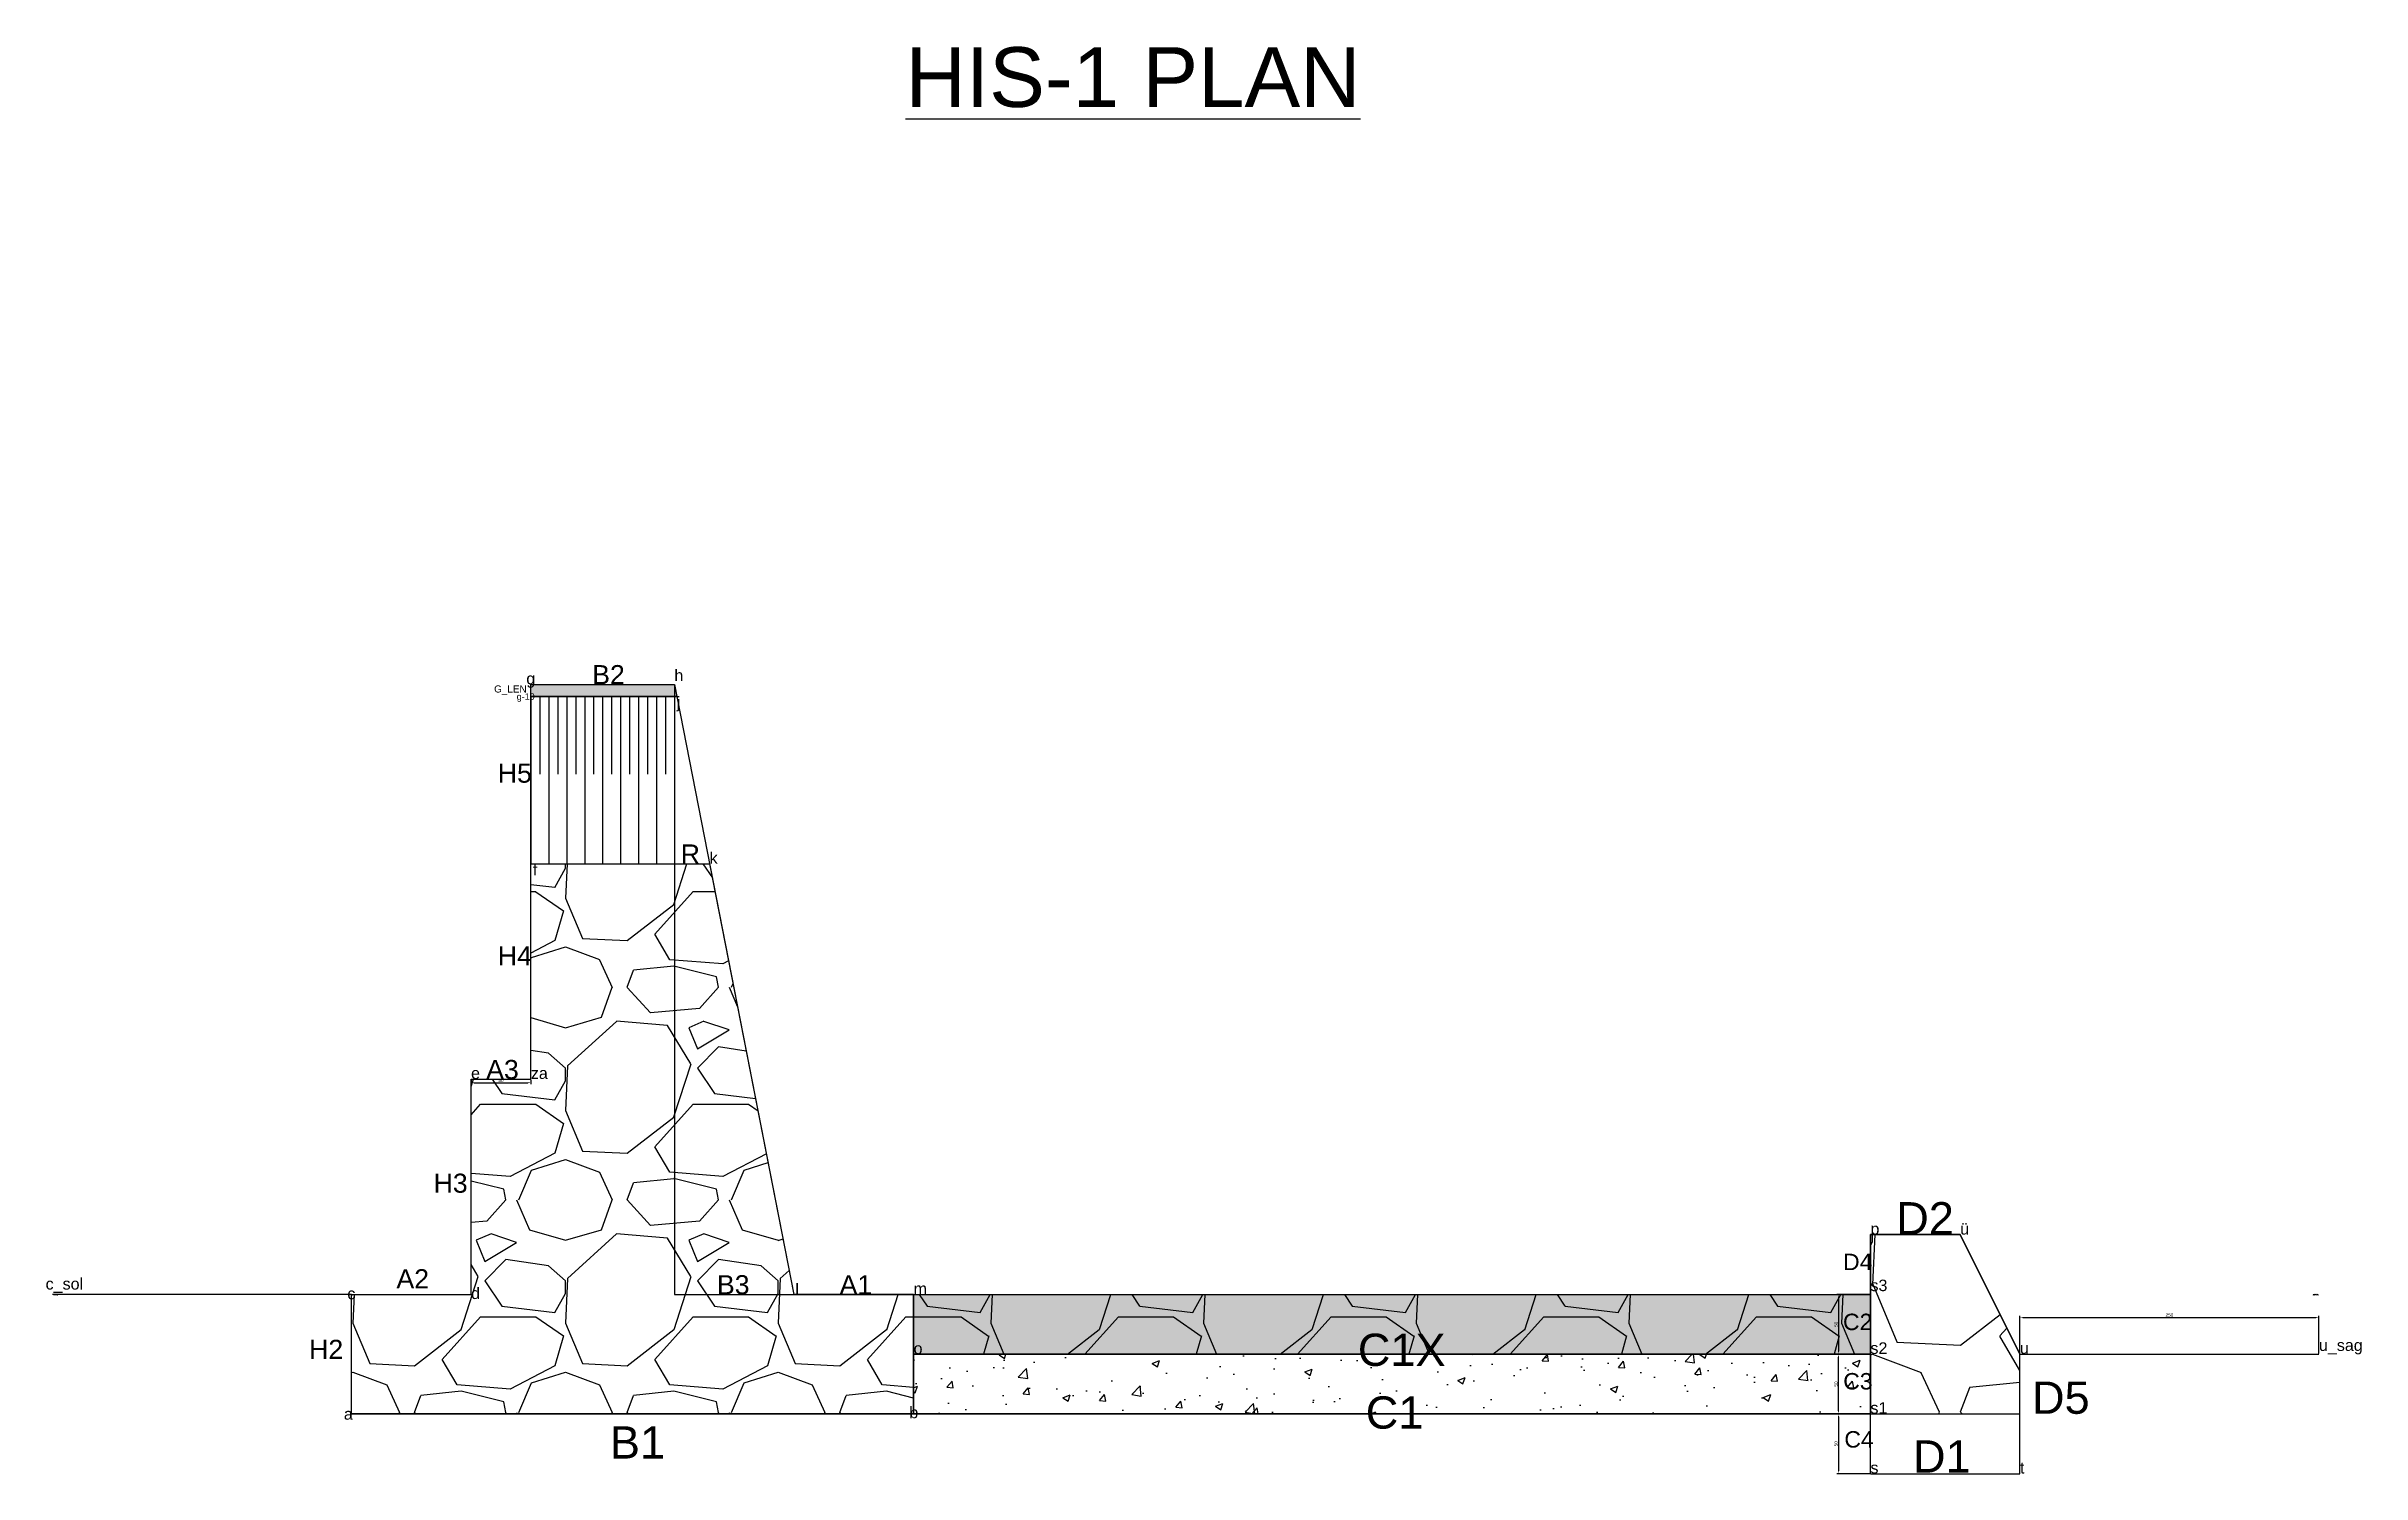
# Model space of a CAD drawing. Header units: millimetres. Extents: x -11403 to 100, y 0 to 6664.
# Drawn here: x -11403 to -9468, y 2442 to 3635 of the extents above; entities that cross this region are included whole.
import ezdxf

# ---------------------------------------------------------------- set-up
doc = ezdxf.new("R2010")
doc.units = ezdxf.units.MM
doc.styles.get("Standard").update_dxf_attribs({"font": 'arial.ttf'})
doc.dimstyles.new('ISO-25', dxfattribs={"dimtxt": 2.7855, "dimasz": 2.5, "dimexe": 1.2535, "dimexo": 0.625, "dimtad": 1, "dimtxsty": 'Standard', "dimcen": 2.5, "dimadec": 0, "dimazin": 0, "dimtfac": 1, "dimtmove": 0, "dimatfit": 3, "dimfxl": 1, "dimarcsym": 0})
pattern_1 = [(228.0128, (-10965.434, 2745.602), (-2032, -2286), [34.172, -3383.048]), (184.9697, (-10988.294, 2720.202), (3048, 254.00001), [58.6405, -5805.405]), (132.5104, (-11046.714, 2715.122), (2540, -2794), [41.348, -4093.472]), (267.2737, (-11145.774, 2651.622), (254, 5080), [53.4, -5286.644]), (292.8337, (-11148.314, 2598.282), (-1270, 3048), [52.363, -5183.981]), (357.2737, (-11127.994, 2550.022), (-5080, 254), [53.4, -5286.644]), (37.69424, (-11074.654, 2547.482), (-3302, -2540), [70.619, -6991.3115]), (72.2553, (-11018.774, 2590.662), (1778, 5588), [66.672, -6600.526]), (121.4296, (-10998.454, 2654.162), (-2032, 3302), [53.581, -5304.555]), (175.2364, (-11026.394, 2699.882), (2794, -254), [61.171, -2997.394]), (222.39744, (-11087.354, 2704.962), (-3048, -2794), [79.108, -7831.677]), (138.814, (-10894.314, 2649.082), (-1778, 1524), [27, -2673.057]), (171.4692, (-10914.634, 2666.862), (3302, -508), [51.368, -5085.464]), (225, (-10965.43, 2674.48), (-4e-14, -254), [35.92, -323.29]), (203.1986, (-10983.214, 2704.962), (1270, 508), [19.344, -1915.062]), (291.8014, (-11000.994, 2697.34), (-254, 762), [27.357, -1340.475]), (30.9638, (-10990.834, 2671.942), (762, 508), [44.432, -1436.63]), (161.565, (-10952.73, 2694.8), (508, -254), [32.13, -771.09]), (16.3895, (-11148.314, 2697.342), (2540, 762), [45.009, -4455.883]), (70.3462, (-11105.134, 2710.042), (-1016, -2794), [37.76, -3738.222]), (293.1986, (-10952.734, 2745.602), (-508, 1270), [38.688, -1895.718]), (343.6105, (-10937.494, 2710.042), (-2540, 762), [45.009, -4455.883]), (339.444, (-11148.314, 2539.862), (-1270, 508), [43.404, -2126.773]), (294.7751, (-11107.674, 2524.622), (-1270, 2794), [36.367, -3600.359]), (66.8014, (-10950.194, 2491.602), (508, 1270), [38.688, -1895.718]), (17.354, (-10934.954, 2527.162), (-3302, -1016), [42.578, -4215.238]), (69.444, (-11074.654, 2491.602), (-508, -1270), [21.702, -2148.475]), (101.31, (-10965.434, 2491.6), (-254, 1016), [12.951, -1282.2]), (165.964, (-10967.974, 2504.3), (762, -254), [52.363, -994.905]), (186.009, (-11018.774, 2517.002), (2540, 254), [48.527, -4804.136]), (303.69, (-10990.834, 2649.08), (-254, 508), [36.632, -879.178]), (353.1572, (-10970.514, 2618.602), (4318, -508), [63.956, -6331.601]), (60.9454, (-10907.014, 2610.982), (-1016, -1778), [26.15, -2588.94]), (90, (-10894.31, 2633.84), (-254, 254), [15.24, -238.76]), (120.2564, (-11023.854, 2524.622), (1016, -1778), [35.287, -3493.394]), (48.0128, (-11041.634, 2555.102), (2032, 2286), [68.344, -3348.876]), (0, (-10995.91, 2605.9), (254, 254), [66.04, -187.96]), (325.3048, (-10929.874, 2605.902), (2540, -1778), [40.161, -3975.932]), (254.0546, (-10896.854, 2583.042), (-254, -1016), [36.983, -1812.165]), (207.646, (-10907.014, 2547.482), (-4826, -2540), [60.2145, -5961.246]), (175.4261, (-10960.354, 2519.542), (-3302, 254), [63.703, -6306.585])]
pattern_2 = [(228.0128, (-11020.298, 2669.402), (-1422.4, -1600.2), [23.9205, -2368.134]), (184.96974, (-11036.3, 2651.622), (2133.6, 177.80001), [41.0483, -4063.7834]), (132.5104, (-11077.194, 2648.066), (1778, -1955.8), [28.944, -2865.4306]), (267.2737, (-11146.536, 2603.616), (177.8, 3556), [37.3803, -3700.6506]), (292.83365, (-11148.314, 2566.278), (-889, 2133.6), [36.6544, -3628.7865]), (357.2737, (-11134.09, 2532.496), (-3556, 177.8), [37.3803, -3700.6506]), (37.69424, (-11096.752, 2530.7183), (-2311.4, -1778), [49.4336, -4893.918]), (72.2553, (-11057.636, 2560.944), (1244.6, 3911.6), [46.6704, -4620.368]), (121.4296, (-11043.412, 2605.394), (-1422.4, 2311.4), [37.507, -3713.188]), (175.2364, (-11062.97, 2637.398), (1955.8, -177.8), [42.82, -2098.176]), (222.39744, (-11105.642, 2640.9543), (-2133.6, -1955.8), [55.3755, -5482.174]), (138.814, (-10970.514, 2601.838), (-1244.6, 1066.8), [18.9, -1871.14]), (171.4692, (-10984.738, 2614.284), (2311.4, -355.6), [35.958, -3559.825]), (225, (-11020.3, 2619.62), (-2e-14, -177.8), [25.145, -226.303]), (203.1986, (-11032.744, 2640.954), (889, 355.6), [13.541, -1340.544]), (291.8014, (-11045.19, 2635.62), (-177.8, 533.4), [19.15, -938.333]), (30.9638, (-11038.078, 2617.84), (533.4, 355.6), [31.102, -1005.641]), (161.565, (-11011.41, 2633.84), (355.6, -177.8), [22.49, -539.763]), (16.3895, (-11148.314, 2635.62), (1778, 533.4), [31.506, -3119.118]), (70.3462, (-11118.088, 2644.51), (-711.2, -1955.8), [26.432, -2616.755]), (293.1986, (-11011.408, 2669.402), (-355.6, 889), [27.082, -1327.003]), (343.6105, (-11000.74, 2644.51), (-1778, 533.4), [31.506, -3119.118]), (339.444, (-11148.314, 2525.384), (-889, 355.6), [30.382, -1488.741]), (294.7751, (-11119.866, 2514.716), (-889, 1955.8), [25.457, -2520.2515]), (66.8014, (-11009.63, 2491.602), (355.6, 889), [27.082, -1327.003]), (17.354, (-10998.962, 2516.494), (-2311.4, -711.2), [29.805, -2950.666]), (69.444, (-11096.752, 2491.602), (-355.6, -889), [15.191, -1503.933]), (101.31, (-11020.298, 2491.602), (-177.8, 711.2), [9.066, -897.54]), (165.9638, (-11022.076, 2500.492), (533.4, -177.8), [36.654, -696.434]), (186.009, (-11057.636, 2509.382), (1778, 177.8), [33.969, -3362.8955]), (303.69, (-11038.08, 2601.84), (-177.8, 355.6), [25.643, -615.424]), (353.1572, (-11023.854, 2580.502), (3022.6, -355.6), [44.769, -4432.1206]), (60.9454, (-10979.404, 2575.168), (-711.2, -1244.6), [18.306, -1812.257]), (90, (-10970.51, 2591.17), (-177.8, 177.8), [10.668, -167.132]), (120.2564, (-11061.192, 2514.716), (711.2, -1244.6), [24.701, -2445.376]), (48.0128, (-11073.638, 2536.052), (1422.4, 1600.2), [47.841, -2344.213]), (0, (-11041.63, 2571.61), (177.8, 177.8), [46.228, -131.572]), (325.3048, (-10995.406, 2571.612), (1778, -1244.6), [28.113, -2783.152]), (254.0546, (-10972.292, 2555.61), (-177.8, -711.2), [25.888, -1268.516]), (207.646, (-10979.404, 2530.718), (-3378.2, -1778), [42.15, -4172.8725]), (175.4261, (-11016.742, 2511.16), (-2311.4, 177.8), [44.592, -4414.609])]
pattern_3 = [(50, (-11148.314, 2491.6), (63.7646, -5.5787), [6.6675, -73.3425]), (355, (-11148.314, 2491.6), (-12.3352, 66.87), [5.334, -58.6742]), (100.4514, (-11143, 2491.14), (51.4294, 61.2912), [5.6665, -62.3316]), (46.184, (-11148.314, 2509.38), (94.8777, -14.715), [10.001, -110.014]), (96.6356, (-11140.41, 2508.16), (83.0914, 86.599), [8.5, -93.4975]), (351.184, (-11148.31, 2509.38), (83.0914, 86.599), [8.001, -88.011]), (21, (-11139.424, 2504.937), (53.065, -35.7928), [6.6675, -73.3425]), (326, (-11139.424, 2504.94), (21.6307, 64.4658), [5.334, -58.674]), (71.4514, (-11135, 2501.955), (74.6957, 28.673), [5.6665, -62.3315]), (37.5, (-11148.314, 2491.602), (1.081, 29.59426), [0, -57.9628, 0, -59.563, 0, -58.89625]), (7.5, (-11148.314, 2491.602), (23.3869, 35.0632), [0, -33.9598, 0, -56.6293, 0, -22.44725]), (327.5, (-11168.139, 2491.602), (47.4567, -2.00506), [0, -22.225, 0, -69.342, 0, -92.0115]), (317.5, (-11177.03, 2491.602), (51.8452, 8.8993), [0, -28.8925, 0, -46.0502, 0, -65.3415])]

msp = doc.modelspace()

# ---------------------------------------------------------------- texts
at = {"attachment_point": 1}
for s, width, gutter_width, heights, insert, char_height in [('\\pxt3;{\\LHIS-1 PLAN}', 484.80768, 12.5, [0], (-10684.983, 3634.564), 50), ('B2', 21.01332, 79.752, [16.016], (-10947.039, 3117.825), 15.9505), ('G_LEN', 7.8243, 29.696, [5.963], (-11029.036, 3100.824), 5.9391), ('H5', 21.01332, 79.752, [16.016], (-11025.942, 3035.426), 15.9505), ('R', 21.01332, 79.752, [16.016], (-10873.011, 2967.825), 15.95), ('H4', 21.01332, 79.752, [16.016], (-11025.939, 2882.632), 15.9505), ('A3', 21.01332, 79.752, [16.016], (-11035.648, 2787.618), 15.9505), ('H3', 21.01332, 79.752, [16.016], (-11079.643, 2692.522), 15.9505), ('D2', 35.56132, 134.967, [27.104], (-9856.755, 2668.706), 26.9933), ('D4', 18.10723, 68.723, [13.801], (-9901.211, 2625.578), 13.7445), ('A2', 21.01332, 79.752, [16.016], (-11110.69, 2612.617), 15.9505), ('B3', 21.01332, 79.752, [16.016], (-10842.725, 2607.618), 15.9505), ('A1', 21.01332, 79.752, [16.016], (-10740.153, 2607.618), 15.9505), ('C2', 18.10723, 68.723, [13.801], (-9901.278, 2575.43), 13.7445), ('C1X', 35.56132, 134.967, [27.104], (-10306.906, 2558.729), 26.9933), ('H2', 21.01332, 79.752, [16.016], (-11183.68, 2553.588), 15.9505), ('C3', 18.10723, 68.723, [13.801], (-9901.067, 2525.788), 13.7445), ('D5', 35.56132, 134.967, [27.104], (-9743.256, 2518.706), 26.9933), ('C1', 35.56132, 134.967, [27.104], (-10300.299, 2506.263), 26.9933), ('B1', 35.56132, 134.967, [27.104], (-10932.217, 2481.246), 26.9933), ('C4', 18.10723, 68.723, [13.801], (-9900.123, 2477.183), 13.7445), ('D1', 35.56132, 134.967, [27.104], (-9842.753, 2469.516), 26.9933)]:
    msp.add_mtext_dynamic_manual_height_columns(s, width=width, gutter_width=gutter_width, heights=heights, dxfattribs=dict(at, insert=insert, char_height=char_height))
at = {"color": 242, "true_color": 0xcd2027, "attachment_point": 1}
for s, width, gutter_width, heights, insert, char_height in [('g', 12.66552, 48.07, [9.653], (-11002.097, 3111.38), 9.614), ('h', 12.66552, 48.07, [9.653], (-10878.314, 3114.043), 9.614), ('g-10', 7.10165, 26.953, [5.413], (-11010.169, 3094.177), 5.3906), ('j', 12.66552, 48.07, [9.653], (-10876.353, 3091.602), 9.614), ('k', 12.66552, 48.07, [9.653], (-10848.902, 2961.38), 9.614), ('f', 12.66552, 48.07, [9.653], (-10996.712, 2951.602), 9.614), ('e', 12.66552, 48.07, [9.653], (-11048.314, 2781.374), 9.614), ('za', 12.66552, 48.07, [9.653], (-10998.314, 2781.374), 9.6139), ('p', 12.66552, 48.07, [9.653], (-9878.314, 2651.216), 9.614), ('ü', 12.66552, 48.07, [9.653], (-9803.314, 2651.216), 9.614), ('c_sol', 12.66552, 48.07, [9.653], (-11404.008, 2605.217), 9.6139), ('c', 12.66552, 48.07, [9.653], (-11151.765, 2597.05), 9.614), ('d', 12.66552, 48.07, [9.653], (-11048.314, 2597.292), 9.614), ('I', 12.66552, 48.07, [9.653], (-10777.583, 2601.216), 9.614), ('m', 12.66552, 48.07, [9.653], (-10678.314, 2601.216), 9.614), ('s3', 12.66552, 48.07, [9.653], (-9878.314, 2603.885), 9.6139), ('o', 12.66552, 48.07, [9.653], (-10678.314, 2551.216), 9.614), ('s2', 12.66552, 48.07, [9.653], (-9878.314, 2551.426), 9.6139), ('u', 12.66552, 48.07, [9.653], (-9753.314, 2551.433), 9.614), ('u_sag', 12.66552, 48.07, [9.653], (-9503.314, 2553.885), 9.6139), ('b', 12.66552, 48.07, [9.653], (-10681.882, 2497.615), 9.614), ('s1', 12.66552, 48.07, [9.653], (-9878.314, 2501.413), 9.6139), ('a', 12.66552, 48.07, [9.653], (-11154.64, 2496.374), 9.614), ('s', 12.66552, 48.07, [9.653], (-9878.314, 2451.413), 9.614), ('t', 12.66552, 48.07, [9.653], (-9753.314, 2451.374), 9.614)]:
    msp.add_mtext_dynamic_manual_height_columns(s, width=width, gutter_width=gutter_width, heights=heights, dxfattribs=dict(at, insert=insert, char_height=char_height))

# ---------------------------------------------------------------- blocks, each defined once
blk = doc.blocks.new('*D3')
at = {"color": 0, "lineweight": -2, "transparency": 16777216}
for p, q in [((-11048.3, 2771), (-11048.3, 2767.3)), ((-11045.8, 2768.6), (-11000.8, 2768.6)), ((-10998.3, 2771), (-10998.3, 2767.3))]:
    blk.add_line(p, q, dxfattribs=at)
at = {"color": 0, "transparency": 16777216}
for points in [[(-11045.8, 2769), (-11045.8, 2768.1), (-11048.3, 2768.6)], [(-11000.8, 2769), (-11000.8, 2768.1), (-10998.3, 2768.6)]]:
    blk.add_solid(points, dxfattribs=at)
at = {"layer": 'Defpoints', "color": 0, "transparency": 16777216}
for p in [(-11048.3, 2771.6), (-10998.3, 2771.6), (-10998.3, 2768.6)]:
    blk.add_point(p, dxfattribs=at)
at = {"color": 0, "transparency": 16777216, "insert": (-11023.3, 2770.6), "char_height": 2.79, "attachment_point": 5}
blk.add_mtext('50', dxfattribs=at)
blk = doc.blocks.new('*D4')
at = {"color": 0, "lineweight": -2, "transparency": 16777216}
for p, q in [((-9878.9, 2491.6), (-9906.3, 2491.6)), ((-9905, 2489.1), (-9905, 2444.1)), ((-9878.9, 2441.6), (-9906.3, 2441.6))]:
    blk.add_line(p, q, dxfattribs=at)
at = {"color": 0, "transparency": 16777216}
for points in [[(-9905.4, 2489.1), (-9904.6, 2489.1), (-9905, 2491.6)], [(-9905.4, 2444.1), (-9904.6, 2444.1), (-9905, 2441.6)]]:
    blk.add_solid(points, dxfattribs=at)
at = {"layer": 'Defpoints', "color": 0, "transparency": 16777216}
for p in [(-9878.3, 2491.6), (-9905, 2441.6), (-9878.3, 2441.6)]:
    blk.add_point(p, dxfattribs=at)
at = {"color": 0, "transparency": 16777216, "insert": (-9907.1, 2466.6), "char_height": 2.79, "attachment_point": 5, "rotation": 90}
blk.add_mtext('50', dxfattribs=at)
blk = doc.blocks.new('*D5')
at = {"color": 0, "lineweight": -2, "transparency": 16777216}
for p, q in [((-9878.9, 2541.6), (-9906.3, 2541.6)), ((-9905, 2494.1), (-9905, 2539.1)), ((-9878.9, 2491.6), (-9906.3, 2491.6))]:
    blk.add_line(p, q, dxfattribs=at)
at = {"color": 0, "transparency": 16777216}
for points in [[(-9905.4, 2539.1), (-9904.6, 2539.1), (-9905, 2541.6)], [(-9905.4, 2494.1), (-9904.6, 2494.1), (-9905, 2491.6)]]:
    blk.add_solid(points, dxfattribs=at)
at = {"layer": 'Defpoints', "color": 0, "transparency": 16777216}
for p in [(-9905, 2541.6), (-9878.3, 2541.6), (-9878.3, 2491.6)]:
    blk.add_point(p, dxfattribs=at)
at = {"color": 0, "transparency": 16777216, "insert": (-9907.1, 2516.6), "char_height": 2.79, "attachment_point": 5, "rotation": 90}
blk.add_mtext('50', dxfattribs=at)
blk = doc.blocks.new('*D6')
at = {"color": 0, "lineweight": -2, "transparency": 16777216}
for p, q in [((-9878.9, 2591.6), (-9906.3, 2591.6)), ((-9905, 2589.1), (-9905, 2544.1)), ((-9878.9, 2541.6), (-9906.3, 2541.6))]:
    blk.add_line(p, q, dxfattribs=at)
at = {"color": 0, "transparency": 16777216}
for points in [[(-9905.4, 2589.1), (-9904.6, 2589.1), (-9905, 2591.6)], [(-9905.4, 2544.1), (-9904.6, 2544.1), (-9905, 2541.6)]]:
    blk.add_solid(points, dxfattribs=at)
at = {"layer": 'Defpoints', "color": 0, "transparency": 16777216}
for p in [(-9878.3, 2591.6), (-9905, 2541.6), (-9878.3, 2541.6)]:
    blk.add_point(p, dxfattribs=at)
at = {"color": 0, "transparency": 16777216, "insert": (-9907.1, 2566.6), "char_height": 2.79, "attachment_point": 5, "rotation": 90}
blk.add_mtext('50', dxfattribs=at)
blk = doc.blocks.new('*D7')
at = {"color": 0, "lineweight": -2, "transparency": 16777216}
for p, q in [((-9753.3, 2542.2), (-9753.3, 2573.5)), ((-9750.8, 2572.3), (-9505.8, 2572.3)), ((-9503.3, 2542.2), (-9503.3, 2573.5))]:
    blk.add_line(p, q, dxfattribs=at)
at = {"color": 0, "transparency": 16777216}
for points in [[(-9750.8, 2572.7), (-9750.8, 2571.9), (-9753.3, 2572.3)], [(-9505.8, 2572.7), (-9505.8, 2571.9), (-9503.3, 2572.3)]]:
    blk.add_solid(points, dxfattribs=at)
at = {"layer": 'Defpoints', "color": 0, "transparency": 16777216}
for p in [(-9503.3, 2572.3), (-9753.3, 2541.6), (-9503.3, 2541.6)]:
    blk.add_point(p, dxfattribs=at)
at = {"color": 0, "transparency": 16777216, "insert": (-9628.3, 2574.3), "char_height": 2.79, "attachment_point": 5}
blk.add_mtext('250', dxfattribs=at)

# ---------------------------------------------------------------- dimensions: what is measured, and where the dimension line sits
for base, p1, p2, picture, middle in [((-10998.314, 2768.55), (-11048.314, 2771.602), (-10998.314, 2771.602), '*D3', (-11023.314, 2770.598)), ((-9503.314, 2572.272), (-9753.314, 2541.602), (-9503.314, 2541.602), '*D7', (-9628.314, 2574.32))]:
    dim = msp.add_linear_dim(base=base, p1=p1, p2=p2, dimstyle='ISO-25')
    dim.commit()
    dim.dimension.update_dxf_attribs({"geometry": picture, "text_midpoint": middle})
for base, p1, p2, picture, middle in [((-9905.028, 2541.602), (-9878.314, 2591.602), (-9878.314, 2541.602), '*D6', (-9907.075, 2566.602)), ((-9905.028, 2541.602), (-9878.314, 2491.602), (-9878.314, 2541.602), '*D5', (-9907.075, 2516.602)), ((-9905.028, 2441.602), (-9878.314, 2491.602), (-9878.314, 2441.602), '*D4', (-9907.075, 2466.602))]:
    dim = msp.add_linear_dim(base=base, p1=p1, p2=p2, angle=90, dimstyle='ISO-25')
    dim.commit()
    dim.dimension.update_dxf_attribs({"geometry": picture, "text_midpoint": middle})

# ---------------------------------------------------------------- hatches: boundary and pattern name
msp.add_hatch(color=256).paths.add_polyline_path([(-10998.314, 3091.602), (-10998.314, 3101.602), (-10878.314, 3101.602), (-10876.353, 3091.602)])
msp.add_hatch(color=256).paths.add_polyline_path([(-10998.314, 3091.602), (-10998.314, 3101.602), (-10878.314, 3101.602), (-10876.353, 3091.602)])
h = msp.add_hatch()
h.set_pattern_fill('GRAVEL', color=256, scale=7, style=0)
h.set_pattern_definition(pattern_2)
h.paths.add_polyline_path([(-10678.314, 2591.602), (-10678.314, 2491.602), (-11148.314, 2491.602), (-11148.314, 2591.602), (-11048.314, 2591.602), (-11048.314, 2771.602), (-10998.314, 2771.602), (-10998.314, 3091.602), (-10998.314, 2951.602), (-10848.902, 2951.602), (-10778.314, 2591.602)])
h = msp.add_hatch()
h.set_pattern_fill('GRAVEL', color=256, scale=7, style=0)
h.set_pattern_definition(pattern_2)
h.paths.add_polyline_path([(-10678.314, 2591.602), (-10678.314, 2491.602), (-11148.314, 2491.602), (-11148.314, 2591.602), (-11048.314, 2591.602), (-11048.314, 2771.602), (-10998.314, 2771.602), (-10998.314, 3091.602), (-10998.314, 2951.602), (-10848.902, 2951.602), (-10778.314, 2591.602)])
h = msp.add_hatch()
h.set_pattern_fill('GRAVEL', color=256, scale=10, style=0)
h.set_pattern_definition(pattern_1)
h.paths.add_polyline_path([(-9878.314, 2641.602), (-9878.314, 2491.602), (-9753.314, 2491.602), (-9753.314, 2541.602), (-9803.314, 2641.602)])
h = msp.add_hatch()
h.set_pattern_fill('GRAVEL', color=256, scale=10, style=0)
h.set_pattern_definition(pattern_1)
h.paths.add_polyline_path([(-9878.314, 2641.602), (-9878.314, 2491.602), (-9753.314, 2491.602), (-9753.314, 2541.602), (-9803.314, 2641.602)])
h = msp.add_hatch()
h.set_pattern_fill('GRAVEL', color=256, scale=7, style=0)
h.set_pattern_definition(pattern_2)
h.paths.add_polyline_path([(-9878.314, 2591.602), (-9878.314, 2541.602), (-10678.314, 2541.602), (-10678.314, 2591.602)])
at = {"transparency": 33554457}
msp.add_hatch(color=4, dxfattribs=at).paths.add_polyline_path([(-9878.314, 2591.602), (-9878.314, 2541.602), (-10678.314, 2541.602), (-10678.314, 2591.602)])
h = msp.add_hatch()
h.set_pattern_fill('GRAVEL', color=256, scale=7, style=0)
h.set_pattern_definition(pattern_2)
h.paths.add_polyline_path([(-9878.314, 2591.602), (-9878.314, 2541.602), (-10678.314, 2541.602), (-10678.314, 2591.602)])
h = msp.add_hatch()
h.set_pattern_fill('AR-CONC', color=256, scale=0.35, style=0)
h.set_pattern_definition(pattern_3)
h.paths.add_polyline_path([(-10678.314, 2491.602), (-10678.314, 2541.602), (-9878.314, 2541.602), (-9878.314, 2491.602)])
h = msp.add_hatch()
h.set_pattern_fill('AR-CONC', color=256, scale=0.35, style=0)
h.set_pattern_definition(pattern_3)
h.paths.add_polyline_path([(-10678.314, 2491.602), (-10678.314, 2541.602), (-9878.314, 2541.602), (-9878.314, 2491.602)])

# ---------------------------------------------------------------- linework, layer by layer
for p, q in [((-10998.314, 2951.602), (-10998.314, 3101.602)), ((-10998.314, 3101.602), (-10878.314, 3101.602)), ((-10878.314, 3101.602), (-10778.314, 2591.602)), ((-10998.314, 3091.602), (-10876.353, 3091.602)), ((-10990.814, 3091.602), (-10990.814, 3026.602)), ((-10983.314, 3091.602), (-10983.314, 2951.602)), ((-10975.814, 3091.602), (-10975.814, 3026.602)), ((-10968.314, 3091.602), (-10968.314, 2951.602)), ((-10960.814, 3091.602), (-10960.814, 3026.602)), ((-10953.314, 3091.602), (-10953.314, 2951.602)), ((-10945.814, 3091.602), (-10945.814, 3026.602)), ((-10938.314, 3091.602), (-10938.314, 2951.602)), ((-10930.814, 3091.602), (-10930.814, 3026.602)), ((-10923.314, 3091.602), (-10923.314, 2951.602)), ((-10915.814, 3091.602), (-10915.814, 3026.602)), ((-10908.314, 3091.602), (-10908.314, 2951.602)), ((-10900.814, 3091.602), (-10900.814, 3026.602)), ((-10893.314, 3091.602), (-10893.314, 2951.602)), ((-10885.814, 3091.602), (-10885.814, 3026.602)), ((-10878.314, 3091.602), (-10878.314, 2951.602)), ((-10998.314, 2771.602), (-10998.314, 2951.602)), ((-10998.314, 2951.602), (-10848.902, 2951.602)), ((-11048.314, 2591.602), (-11048.314, 2771.602)), ((-11048.314, 2771.602), (-10998.314, 2771.602)), ((-9878.314, 2641.602), (-9803.314, 2641.602)), ((-9878.314, 2591.602), (-9878.314, 2641.602)), ((-9803.314, 2641.602), (-9753.314, 2541.602)), ((-11148.314, 2591.602), (-11398.314, 2591.602)), ((-11397.314, 2591.602), (-11397.814, 2591.102)), ((-11397.314, 2591.602), (-11396.814, 2591.102)), ((-11396.314, 2591.602), (-11397.314, 2591.102)), ((-11396.314, 2591.602), (-11395.814, 2591.102)), ((-11395.314, 2591.602), (-11396.314, 2591.102)), ((-11395.314, 2591.602), (-11394.814, 2591.102)), ((-11394.314, 2591.602), (-11395.314, 2591.102)), ((-11394.814, 2591.602), (-11394.314, 2591.102)), ((-11394.314, 2591.602), (-11393.814, 2591.102)), ((-11148.314, 2491.602), (-11148.314, 2591.602)), ((-11148.314, 2591.602), (-11048.314, 2591.602)), ((-10678.314, 2591.602), (-10778.314, 2591.602)), ((-10678.314, 2491.602), (-10678.314, 2591.602)), ((-10678.314, 2591.602), (-9878.314, 2591.602)), ((-9878.314, 2541.602), (-9878.314, 2591.602)), ((-9508.314, 2591.602), (-9507.814, 2591.102)), ((-9507.314, 2591.602), (-9507.814, 2591.102)), ((-9507.314, 2591.602), (-9506.814, 2591.102)), ((-9506.314, 2591.602), (-9506.814, 2591.102)), ((-9506.314, 2591.602), (-9505.814, 2591.102)), ((-9505.314, 2591.602), (-9505.814, 2591.102)), ((-9505.314, 2591.602), (-9503.814, 2591.102)), ((-9504.314, 2591.602), (-9504.814, 2591.102)), ((-10678.314, 2541.602), (-9878.314, 2541.602)), ((-9878.314, 2441.602), (-9878.314, 2541.602)), ((-9753.314, 2441.602), (-9753.314, 2541.602)), ((-9753.314, 2541.602), (-9503.314, 2541.602)), ((-11148.314, 2491.602), (-10678.314, 2491.602)), ((-10678.314, 2491.602), (-9878.314, 2491.602)), ((-9878.314, 2441.602), (-9753.314, 2441.602))]:
    msp.add_line(p, q)
at = {"color": 30, "true_color": 0xf8991e}
for p, q in [((-10878.314, 3101.602), (-10878.314, 2591.602)), ((-10878.314, 2591.602), (-10778.314, 2591.602))]:
    msp.add_line(p, q, dxfattribs=at)
for points in [[(-10998.314, 3091.602), (-10998.314, 3101.602), (-10878.314, 3101.602), (-10876.353, 3091.602), (-10998.314, 3091.602)], [(-10998.314, 3091.602), (-10998.314, 3101.602), (-10878.314, 3101.602), (-10876.353, 3091.602), (-10998.314, 3091.602)], [(-10998.314, 3091.602), (-10998.314, 3101.602), (-10878.314, 3101.602), (-10876.353, 3091.602), (-10998.314, 3091.602)], [(-10678.314, 2591.602), (-10678.314, 2491.602), (-11148.314, 2491.602), (-11148.314, 2591.602), (-11048.314, 2591.602), (-11048.314, 2771.602), (-10998.314, 2771.602), (-10998.314, 3091.602), (-10998.314, 2951.602), (-10848.902, 2951.602), (-10778.314, 2591.602), (-10678.314, 2591.602)], [(-10678.314, 2591.602), (-10678.314, 2491.602), (-11148.314, 2491.602), (-11148.314, 2591.602), (-11048.314, 2591.602), (-11048.314, 2771.602), (-10998.314, 2771.602), (-10998.314, 3091.602), (-10998.314, 2951.602), (-10848.902, 2951.602), (-10778.314, 2591.602), (-10678.314, 2591.602)], [(-9878.314, 2641.602), (-9878.314, 2491.602), (-9753.314, 2491.602), (-9753.314, 2541.602), (-9803.314, 2641.602), (-9878.314, 2641.602)], [(-9878.314, 2641.602), (-9878.314, 2491.602), (-9753.314, 2491.602), (-9753.314, 2541.602), (-9803.314, 2641.602), (-9878.314, 2641.602)], [(-9878.314, 2591.602), (-9878.314, 2541.602), (-10678.314, 2541.602), (-10678.314, 2591.602), (-9878.314, 2591.602)], [(-9878.314, 2591.602), (-9878.314, 2541.602), (-10678.314, 2541.602), (-10678.314, 2591.602), (-9878.314, 2591.602)], [(-9878.314, 2591.602), (-9878.314, 2541.602), (-10678.314, 2541.602), (-10678.314, 2591.602), (-9878.314, 2591.602)], [(-9878.314, 2591.602), (-9878.314, 2541.602), (-10678.314, 2541.602), (-10678.314, 2591.602), (-9878.314, 2591.602)], [(-10678.314, 2491.602), (-10678.314, 2541.602), (-9878.314, 2541.602), (-9878.314, 2491.602), (-10678.314, 2491.602)], [(-10678.314, 2491.602), (-10678.314, 2541.602), (-9878.314, 2541.602), (-9878.314, 2491.602), (-10678.314, 2491.602)]]:
    msp.add_lwpolyline(points)

msp.set_redraw_order([(e.dxf.handle, doc.entitydb.next_handle()) for e in msp.query("TEXT MTEXT ATTDEF DIMENSION ARC_DIMENSION")])  # texts and dimensions are drawn at this point

doc.saveas('drawing.dxf')
